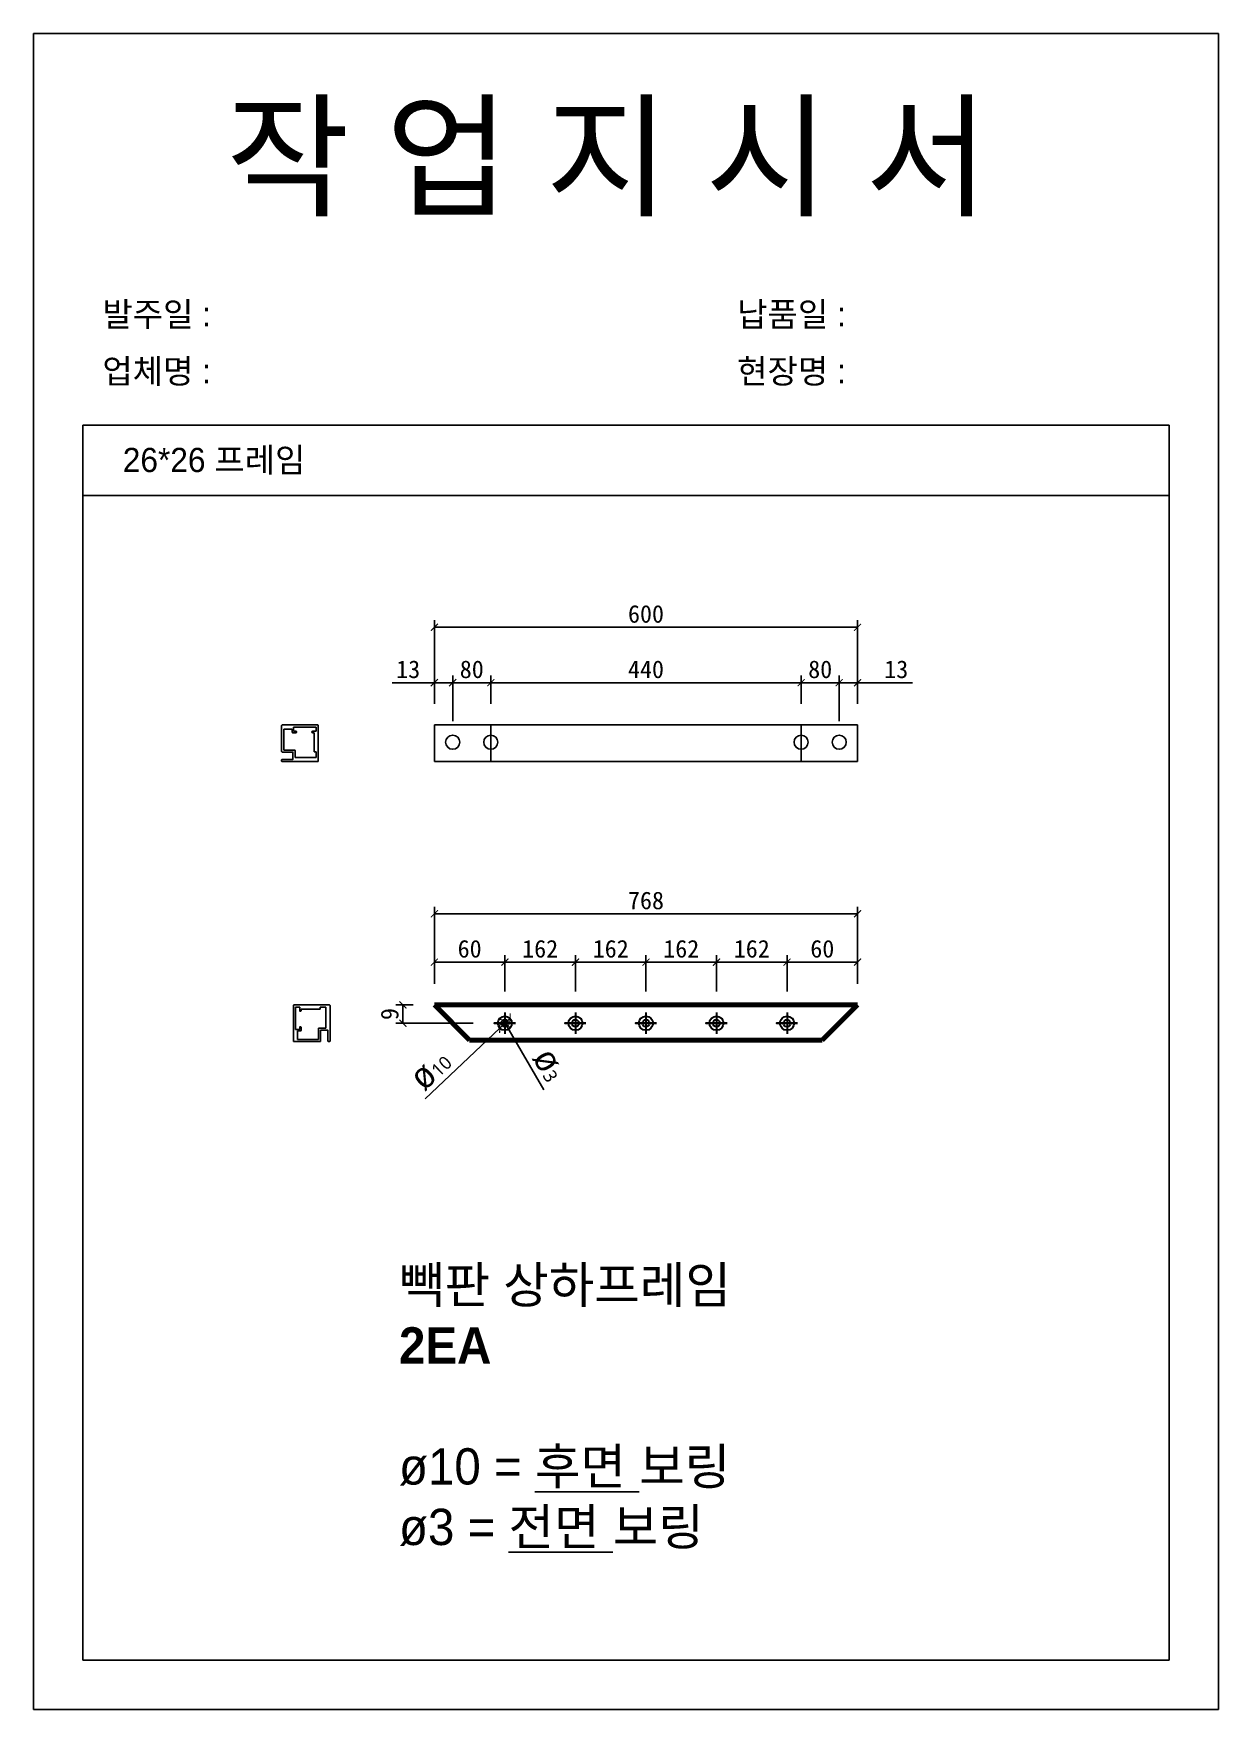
# Model space of a CAD drawing. Header units: millimetres. Extents: x -44117 to 256353, y -2095463 to 65325.
# Drawn here: x 35564 to 37244, y 19453 to 21829 of the extents above; entities that cross this region are included whole.
import ezdxf

# ---------------------------------------------------------------- set-up
doc = ezdxf.new("R2010")
doc.units = ezdxf.units.MM
doc.header["$LTSCALE"] = 10
doc.layers.add('Layer1', color=7, linetype='Continuous', lineweight=70)
doc.dimstyles.new('ISO-25', dxfattribs={"dimtxt": 2.5, "dimasz": 2.5, "dimexe": 1, "dimexo": 1, "dimtad": 1, "dimtxsty": 'Standard', "dimblk": 'ARCHTICK', "dimcen": 2.5, "dimadec": 0, "dimazin": 0, "dimtfac": 1, "dimtmove": 0, "dimatfit": 3, "dimfxl": 0, "dimarcsym": 0})

msp = doc.modelspace()

# ---------------------------------------------------------------- texts
at = {"attachment_point": 1}
for s, heights, insert, char_height in [('{\\fGulim|b0|i0|c129|p50;작 업 지 시 서}', [-155.84554], (35836.48075, 21724.83851), 140), ('{\\fGulim|b0|i0|c129|p50;발주일 :}', [-38.18216], (35661.2714, 21448.11809), 34.3), ('{\\fGulim|b0|i0|c129|p50;납품일 :}', [-37.67976], (36561.24938, 21448.11809), 34.3), ('{\\fGulim|b0|i0|c129|p50;업체명 : }', [-38.2735], (35661.2714, 21367.46191), 34.3), ('{\\fGulim|b0|i0|c129|p50;현장명 : }', [-38.2735], (36561.24938, 21367.46191), 34.3), ('{\\fGulim|b0|i0|c129|p50;26*26 프레임}', [-38.22783], (35690.23398, 21241.59334), 34.3), ('{\\fGulim|b1|i0|c129|p50;빽판 상하프레임\\P2EA\\P\\fGulim|b0|i0|c129|p50;\\Pø10 = \\fGulim|b1|i0|c129|p50;\\L후면\\fGulim|b0|i0|c129|p50;\\l 보링\\Pø3 = \\fGulim|b1|i0|c129|p50;\\L전면\\fGulim|b0|i0|c129|p50;\\l 보링}', [-411.84859], (36081.81454, 20080.65369), 51.45)]:
    msp.add_mtext_dynamic_manual_height_columns(s, width=3307.3198183, gutter_width=12.5, heights=heights, dxfattribs=dict(at, insert=insert, char_height=char_height))

# ---------------------------------------------------------------- blocks, each defined once
blk = doc.blocks.new('_ArchTick')
at = {"color": 0, "linetype": 'ByBlock', "const_width": 0.15}
blk.add_lwpolyline([(-0.5, -0.5), (0.5, 0.5)], dxfattribs=at)
blk = doc.blocks.new('*D1136')
at = {"color": 0, "lineweight": -2}
for p, q in [((36132, 20481.9), (36132, 20522.5)), ((36132, 20512.5), (36232, 20512.5)), ((36232, 20470.9), (36232, 20522.5))]:
    blk.add_line(p, q, dxfattribs=at)
at = {"layer": 'Defpoints', "color": 0}
for p in [(36232, 20512.5), (36132, 20451.9), (36232, 20440.9)]:
    blk.add_point(p, dxfattribs=at)
at = {"color": 0, "lineweight": -2, "xscale": 10, "yscale": 10, "zscale": 10, "rotation": 180}
blk.add_blockref('_ArchTick', (36132, 20512.5), dxfattribs=at)
at = {"color": 0, "lineweight": -2, "xscale": 10, "yscale": 10, "zscale": 10}
blk.add_blockref('_ArchTick', (36232, 20512.5), dxfattribs=at)
at = {"color": 0, "insert": (36182, 20531.3), "char_height": 25, "attachment_point": 5}
blk.add_mtext('60', dxfattribs=at)
blk = doc.blocks.new('*D1106')
at = {"color": 0, "lineweight": -2}
for p, q in [((36132, 20481.9), (36132, 20591.1)), ((36132, 20581.1), (36732, 20581.1)), ((36732, 20481.9), (36732, 20591.1))]:
    blk.add_line(p, q, dxfattribs=at)
at = {"layer": 'Defpoints', "color": 0}
for p in [(36732, 20581.1), (36132, 20451.9), (36732, 20451.9)]:
    blk.add_point(p, dxfattribs=at)
at = {"color": 0, "lineweight": -2, "xscale": 10, "yscale": 10, "zscale": 10, "rotation": 180}
blk.add_blockref('_ArchTick', (36132, 20581.1), dxfattribs=at)
at = {"color": 0, "lineweight": -2, "xscale": 10, "yscale": 10, "zscale": 10}
blk.add_blockref('_ArchTick', (36732, 20581.1), dxfattribs=at)
at = {"color": 0, "insert": (36432, 20599.8), "char_height": 25, "attachment_point": 5}
blk.add_mtext('768', dxfattribs=at)
blk = doc.blocks.new('*D1137')
at = {"color": 0, "lineweight": -2}
for p, q in [((36119, 20318.8), (36224.7, 20419)), ((36239.2, 20432.8), (36224.7, 20419)), ((36239.2, 20432.8), (36239.2, 20432.8))]:
    blk.add_line(p, q, dxfattribs=at)
at = {"layer": 'Defpoints', "color": 0}
for p in [(36224.7, 20419), (36239.2, 20432.8)]:
    blk.add_point(p, dxfattribs=at)
at = {"color": 0, "lineweight": -2, "xscale": 10, "yscale": 10, "zscale": 10}
for p, rotation in [((36239.2, 20432.8), 223.4806529621815), ((36224.7, 20419), 43.48065296218149)]:
    blk.add_blockref('_ArchTick', p, dxfattribs=dict(at, rotation=rotation))
at = {"color": 0, "insert": (36125.8, 20361), "char_height": 25, "attachment_point": 5, "rotation": 43.4807}
blk.add_mtext('{\\fGulim|b0|i0|c129|p50;\\H1.4583x;ø\\fMalgun Gothic|b0|i0|c129|p50;\\H0.51429x;10}', dxfattribs=at)
blk = doc.blocks.new('*D1138')
at = {"color": 0, "lineweight": -2}
for p, q in [((36229.4, 20430.2), (36229.4, 20430.2)), ((36229.4, 20430.2), (36234.5, 20421.6)), ((36287.2, 20331.7), (36234.5, 20421.6))]:
    blk.add_line(p, q, dxfattribs=at)
at = {"layer": 'Defpoints', "color": 0}
for p in [(36229.4, 20430.2), (36234.5, 20421.6)]:
    blk.add_point(p, dxfattribs=at)
at = {"color": 0, "lineweight": -2, "xscale": 10, "yscale": 10, "zscale": 10}
for p, rotation in [((36229.4, 20430.2), 300.3861059706713), ((36234.5, 20421.6), 120.3861059706713)]:
    blk.add_blockref('_ArchTick', p, dxfattribs=dict(at, rotation=rotation))
at = {"color": 0, "insert": (36296.2, 20367.6), "char_height": 25, "attachment_point": 5, "rotation": 300.3861}
blk.add_mtext('{\\fGulim|b0|i0|c129|p50;\\H1.4583x;ø\\fMalgun Gothic|b0|i0|c129|p50;\\H0.51429x;3}', dxfattribs=at)
blk = doc.blocks.new('*D1141')
at = {"color": 0, "lineweight": -2}
for p, q in [((36232, 20470.9), (36232, 20522.5)), ((36232, 20512.5), (36332, 20512.5)), ((36332, 20470.9), (36332, 20522.5))]:
    blk.add_line(p, q, dxfattribs=at)
at = {"layer": 'Defpoints', "color": 0}
for p in [(36332, 20512.5), (36232, 20440.9), (36332, 20440.9)]:
    blk.add_point(p, dxfattribs=at)
at = {"color": 0, "lineweight": -2, "xscale": 10, "yscale": 10, "zscale": 10, "rotation": 180}
blk.add_blockref('_ArchTick', (36232, 20512.5), dxfattribs=at)
at = {"color": 0, "lineweight": -2, "xscale": 10, "yscale": 10, "zscale": 10}
blk.add_blockref('_ArchTick', (36332, 20512.5), dxfattribs=at)
at = {"color": 0, "insert": (36282, 20531.3), "char_height": 25, "attachment_point": 5}
blk.add_mtext('162', dxfattribs=at)
blk = doc.blocks.new('*D1142')
at = {"color": 0, "lineweight": -2}
for p, q in [((36332, 20470.9), (36332, 20522.5)), ((36332, 20512.5), (36432, 20512.5)), ((36432, 20470.9), (36432, 20522.5))]:
    blk.add_line(p, q, dxfattribs=at)
at = {"layer": 'Defpoints', "color": 0}
for p in [(36432, 20512.5), (36332, 20440.9), (36432, 20440.9)]:
    blk.add_point(p, dxfattribs=at)
at = {"color": 0, "lineweight": -2, "xscale": 10, "yscale": 10, "zscale": 10, "rotation": 180}
blk.add_blockref('_ArchTick', (36332, 20512.5), dxfattribs=at)
at = {"color": 0, "lineweight": -2, "xscale": 10, "yscale": 10, "zscale": 10}
blk.add_blockref('_ArchTick', (36432, 20512.5), dxfattribs=at)
at = {"color": 0, "insert": (36382, 20531.3), "char_height": 25, "attachment_point": 5}
blk.add_mtext('162', dxfattribs=at)
blk = doc.blocks.new('*D1143')
at = {"color": 0, "lineweight": -2}
for p, q in [((36432, 20470.9), (36432, 20522.5)), ((36432, 20512.5), (36532, 20512.5)), ((36532, 20470.9), (36532, 20522.5))]:
    blk.add_line(p, q, dxfattribs=at)
at = {"layer": 'Defpoints', "color": 0}
for p in [(36532, 20512.5), (36432, 20440.9), (36532, 20440.9)]:
    blk.add_point(p, dxfattribs=at)
at = {"color": 0, "lineweight": -2, "xscale": 10, "yscale": 10, "zscale": 10, "rotation": 180}
blk.add_blockref('_ArchTick', (36432, 20512.5), dxfattribs=at)
at = {"color": 0, "lineweight": -2, "xscale": 10, "yscale": 10, "zscale": 10}
blk.add_blockref('_ArchTick', (36532, 20512.5), dxfattribs=at)
at = {"color": 0, "insert": (36482, 20531.3), "char_height": 25, "attachment_point": 5}
blk.add_mtext('162', dxfattribs=at)
blk = doc.blocks.new('*D1144')
at = {"color": 0, "lineweight": -2}
for p, q in [((36532, 20470.9), (36532, 20522.5)), ((36532, 20512.5), (36632, 20512.5)), ((36632, 20470.9), (36632, 20522.5))]:
    blk.add_line(p, q, dxfattribs=at)
at = {"layer": 'Defpoints', "color": 0}
for p in [(36632, 20512.5), (36532, 20440.9), (36632, 20440.9)]:
    blk.add_point(p, dxfattribs=at)
at = {"color": 0, "lineweight": -2, "xscale": 10, "yscale": 10, "zscale": 10, "rotation": 180}
blk.add_blockref('_ArchTick', (36532, 20512.5), dxfattribs=at)
at = {"color": 0, "lineweight": -2, "xscale": 10, "yscale": 10, "zscale": 10}
blk.add_blockref('_ArchTick', (36632, 20512.5), dxfattribs=at)
at = {"color": 0, "insert": (36582, 20531.3), "char_height": 25, "attachment_point": 5}
blk.add_mtext('162', dxfattribs=at)
blk = doc.blocks.new('*D1145')
at = {"color": 0, "lineweight": -2}
for p, q in [((36632, 20470.9), (36632, 20522.5)), ((36632, 20512.5), (36732, 20512.5)), ((36732, 20481.9), (36732, 20522.5))]:
    blk.add_line(p, q, dxfattribs=at)
at = {"layer": 'Defpoints', "color": 0}
for p in [(36732, 20512.5), (36632, 20440.9), (36732, 20451.9)]:
    blk.add_point(p, dxfattribs=at)
at = {"color": 0, "lineweight": -2, "xscale": 10, "yscale": 10, "zscale": 10, "rotation": 180}
blk.add_blockref('_ArchTick', (36632, 20512.5), dxfattribs=at)
at = {"color": 0, "lineweight": -2, "xscale": 10, "yscale": 10, "zscale": 10}
blk.add_blockref('_ArchTick', (36732, 20512.5), dxfattribs=at)
at = {"color": 0, "insert": (36682, 20531.3), "char_height": 25, "attachment_point": 5}
blk.add_mtext('60', dxfattribs=at)
blk = doc.blocks.new('*D1163')
at = {"color": 0, "lineweight": -2}
for p, q in [((36102, 20451.9), (36077.4, 20451.9)), ((36087.4, 20451.9), (36087.4, 20425.9)), ((36187, 20425.9), (36077.4, 20425.9))]:
    blk.add_line(p, q, dxfattribs=at)
at = {"layer": 'Defpoints', "color": 0}
for p in [(36132, 20451.9), (36087.4, 20425.9), (36217, 20425.9)]:
    blk.add_point(p, dxfattribs=at)
at = {"color": 0, "lineweight": -2, "xscale": 10, "yscale": 10, "zscale": 10}
for p, rotation in [((36087.4, 20451.9), 90), ((36087.4, 20425.9), 270)]:
    blk.add_blockref('_ArchTick', p, dxfattribs=dict(at, rotation=rotation))
at = {"color": 0, "insert": (36068.7, 20438.9), "char_height": 25, "attachment_point": 5, "rotation": 90}
blk.add_mtext('9', dxfattribs=at)
blk = doc.blocks.new('*D1169')
at = {"color": 0, "lineweight": -2}
for p, q in [((36132, 20878.8), (36132, 20918.7)), ((36158, 20854.3), (36158, 20918.7)), ((36132, 20908.7), (36072, 20908.7)), ((36132, 20908.7), (36158, 20908.7))]:
    blk.add_line(p, q, dxfattribs=at)
at = {"layer": 'Defpoints', "color": 0}
for p in [(36158, 20908.7), (36132, 20848.8), (36158, 20824.3)]:
    blk.add_point(p, dxfattribs=at)
at = {"color": 0, "lineweight": -2, "xscale": 10, "yscale": 10, "zscale": 10, "rotation": 180}
blk.add_blockref('_ArchTick', (36132, 20908.7), dxfattribs=at)
at = {"color": 0, "lineweight": -2, "xscale": 10, "yscale": 10, "zscale": 10}
blk.add_blockref('_ArchTick', (36158, 20908.7), dxfattribs=at)
at = {"color": 0, "insert": (36094.9, 20927.5), "char_height": 25, "attachment_point": 5}
blk.add_mtext('13', dxfattribs=at)
blk = doc.blocks.new('*D1170')
at = {"color": 0, "lineweight": -2}
for p, q in [((36158, 20854.3), (36158, 20918.7)), ((36212, 20878.8), (36212, 20918.7)), ((36158, 20908.7), (36212, 20908.7))]:
    blk.add_line(p, q, dxfattribs=at)
at = {"layer": 'Defpoints', "color": 0}
for p in [(36212, 20908.7), (36212, 20848.8), (36158, 20824.3)]:
    blk.add_point(p, dxfattribs=at)
at = {"color": 0, "lineweight": -2, "xscale": 10, "yscale": 10, "zscale": 10, "rotation": 180}
blk.add_blockref('_ArchTick', (36158, 20908.7), dxfattribs=at)
at = {"color": 0, "lineweight": -2, "xscale": 10, "yscale": 10, "zscale": 10}
blk.add_blockref('_ArchTick', (36212, 20908.7), dxfattribs=at)
at = {"color": 0, "insert": (36185, 20927.5), "char_height": 25, "attachment_point": 5}
blk.add_mtext('80', dxfattribs=at)
blk = doc.blocks.new('*D1171')
at = {"color": 0, "lineweight": -2}
for p, q in [((36212, 20878.8), (36212, 20918.7)), ((36652, 20878.8), (36652, 20918.7)), ((36212, 20908.7), (36652, 20908.7))]:
    blk.add_line(p, q, dxfattribs=at)
at = {"layer": 'Defpoints', "color": 0}
for p in [(36652, 20908.7), (36212, 20848.8), (36652, 20848.8)]:
    blk.add_point(p, dxfattribs=at)
at = {"color": 0, "lineweight": -2, "xscale": 10, "yscale": 10, "zscale": 10, "rotation": 180}
blk.add_blockref('_ArchTick', (36212, 20908.7), dxfattribs=at)
at = {"color": 0, "lineweight": -2, "xscale": 10, "yscale": 10, "zscale": 10}
blk.add_blockref('_ArchTick', (36652, 20908.7), dxfattribs=at)
at = {"color": 0, "insert": (36432, 20927.5), "char_height": 25, "attachment_point": 5}
blk.add_mtext('440', dxfattribs=at)
blk = doc.blocks.new('*D1172')
at = {"color": 0, "lineweight": -2}
for p, q in [((36652, 20878.8), (36652, 20918.7)), ((36706, 20854.3), (36706, 20918.7)), ((36652, 20908.7), (36706, 20908.7))]:
    blk.add_line(p, q, dxfattribs=at)
at = {"layer": 'Defpoints', "color": 0}
for p in [(36706, 20908.7), (36652, 20848.8), (36706, 20824.3)]:
    blk.add_point(p, dxfattribs=at)
at = {"color": 0, "lineweight": -2, "xscale": 10, "yscale": 10, "zscale": 10, "rotation": 180}
blk.add_blockref('_ArchTick', (36652, 20908.7), dxfattribs=at)
at = {"color": 0, "lineweight": -2, "xscale": 10, "yscale": 10, "zscale": 10}
blk.add_blockref('_ArchTick', (36706, 20908.7), dxfattribs=at)
at = {"color": 0, "insert": (36679, 20927.5), "char_height": 25, "attachment_point": 5}
blk.add_mtext('80', dxfattribs=at)
blk = doc.blocks.new('*D1173')
at = {"color": 0, "lineweight": -2}
for p, q in [((36706, 20854.3), (36706, 20918.7)), ((36732, 20878.8), (36732, 20918.7)), ((36706, 20908.7), (36732, 20908.7)), ((36732, 20908.7), (36809.8, 20908.7))]:
    blk.add_line(p, q, dxfattribs=at)
at = {"layer": 'Defpoints', "color": 0}
for p in [(36732, 20908.7), (36732, 20848.8), (36706, 20824.3)]:
    blk.add_point(p, dxfattribs=at)
at = {"color": 0, "lineweight": -2, "xscale": 10, "yscale": 10, "zscale": 10, "rotation": 180}
blk.add_blockref('_ArchTick', (36706, 20908.7), dxfattribs=at)
at = {"color": 0, "lineweight": -2, "xscale": 10, "yscale": 10, "zscale": 10}
blk.add_blockref('_ArchTick', (36732, 20908.7), dxfattribs=at)
at = {"color": 0, "insert": (36786.8, 20927.5), "char_height": 25, "attachment_point": 5}
blk.add_mtext('13', dxfattribs=at)
blk = doc.blocks.new('*D1117')
at = {"color": 0, "lineweight": -2}
for p, q in [((36132, 20878.8), (36132, 20997.2)), ((36132, 20987.2), (36732, 20987.2)), ((36732, 20878.8), (36732, 20997.2))]:
    blk.add_line(p, q, dxfattribs=at)
at = {"layer": 'Defpoints', "color": 0}
for p in [(36732, 20987.2), (36132, 20848.8), (36732, 20848.8)]:
    blk.add_point(p, dxfattribs=at)
at = {"color": 0, "lineweight": -2, "xscale": 10, "yscale": 10, "zscale": 10, "rotation": 180}
blk.add_blockref('_ArchTick', (36132, 20987.2), dxfattribs=at)
at = {"color": 0, "lineweight": -2, "xscale": 10, "yscale": 10, "zscale": 10}
blk.add_blockref('_ArchTick', (36732, 20987.2), dxfattribs=at)
at = {"color": 0, "insert": (36432, 21006), "char_height": 25, "attachment_point": 5}
blk.add_mtext('600', dxfattribs=at)

# ---------------------------------------------------------------- dimensions: what is measured, and where the dimension line sits
for base, p1, p2, override, picture, middle in [((36731.96251, 20987.24719), (36131.96251, 20848.80115), (36731.96251, 20848.80115), {"dimscale": 10, "dimasz": 1, "dimexo": 3}, '*D1117', (36431.96251, 21005.99719)), ((36651.96251, 20908.72978), (36211.96251, 20848.80115), (36651.96251, 20848.80115), {"dimscale": 10, "dimasz": 1, "dimexo": 3, "dimtmove": 1}, '*D1171', (36431.96251, 20927.47978))]:
    dim = msp.add_linear_dim(base=base, p1=p1, p2=p2, dimstyle='ISO-25', override=override)
    dim.commit()
    dim.dimension.update_dxf_attribs({"geometry": picture, "text_midpoint": middle})
for base, p1, p2, text, override, picture, middle in [((36157.96251, 20908.72978), (36131.96251, 20848.80115), (36157.96251, 20824.30115), '13', {"dimscale": 10, "dimasz": 1, "dimexo": 3}, '*D1169', (36094.87918, 20908.72978)), ((36211.96251, 20908.72978), (36157.96251, 20824.30115), (36211.96251, 20848.80115), '80', {"dimscale": 10, "dimasz": 1, "dimexo": 3, "dimtmove": 1}, '*D1170', (36184.96251, 20908.72978)), ((36705.96251, 20908.72978), (36651.96251, 20848.80115), (36705.96251, 20824.30115), '80', {"dimscale": 10, "dimasz": 1, "dimexo": 3, "dimtmove": 1}, '*D1172', (36678.96251, 20908.72978)), ((36731.96251, 20908.72978), (36705.96251, 20824.30115), (36731.96251, 20848.80115), '13', {"dimscale": 10, "dimasz": 1, "dimexo": 3, "dimtmove": 1}, '*D1173', (36786.83376, 20910.00683))]:
    dim = msp.add_linear_dim(base=base, p1=p1, p2=p2, text=text, dimstyle='ISO-25', override=override)
    dim.commit()
    dim.dimension.update_dxf_attribs({"geometry": picture, "text_midpoint": middle, "dimtype": 160})
for base, p1, p2, text, override, picture, middle in [((36731.96251, 20581.07233), (36131.96251, 20451.88273), (36731.96251, 20451.88273), '768', {"dimscale": 10, "dimasz": 1, "dimexo": 3}, '*D1106', (36431.96251, 20599.82233)), ((36231.96251, 20512.54679), (36131.96251, 20451.88273), (36231.96251, 20440.88273), '60', {"dimscale": 10, "dimasz": 1, "dimexo": 3}, '*D1136', (36181.96251, 20531.29679)), ((36331.96251, 20512.54679), (36231.96251, 20440.88273), (36331.96251, 20440.88273), '162', {"dimscale": 10, "dimasz": 1, "dimexo": 3}, '*D1141', (36281.96251, 20531.29679)), ((36431.96251, 20512.54679), (36331.96251, 20440.88273), (36431.96251, 20440.88273), '162', {"dimscale": 10, "dimasz": 1, "dimexo": 3, "dimtmove": 1}, '*D1142', (36381.96251, 20531.29679)), ((36531.96251, 20512.54679), (36431.96251, 20440.88273), (36531.96251, 20440.88273), '162', {"dimscale": 10, "dimasz": 1, "dimexo": 3, "dimtmove": 1}, '*D1143', (36481.96251, 20531.29679)), ((36631.96251, 20512.54679), (36531.96251, 20440.88273), (36631.96251, 20440.88273), '162', {"dimscale": 10, "dimasz": 1, "dimexo": 3, "dimtmove": 1}, '*D1144', (36581.96251, 20531.29679)), ((36731.96251, 20512.54679), (36631.96251, 20440.88273), (36731.96251, 20451.88273), '60', {"dimscale": 10, "dimasz": 1, "dimexo": 3, "dimtmove": 1}, '*D1145', (36681.96251, 20531.29679))]:
    dim = msp.add_linear_dim(base=base, p1=p1, p2=p2, text=text, dimstyle='ISO-25', override=override)
    dim.commit()
    dim.dimension.update_dxf_attribs({"geometry": picture, "text_midpoint": middle})
dim = msp.add_linear_dim(base=(36087.41102, 20425.88273), p1=(36131.96251, 20451.88273), p2=(36216.96251, 20425.88273), angle=90, text='9', dimstyle='ISO-25', override={"dimscale": 10, "dimasz": 1, "dimexo": 3})
dim.commit()
dim.dimension.update_dxf_attribs({"geometry": '*D1163', "text_midpoint": (36087.41102, 20438.88273), "dimtype": 160})
for p1, p2, text, picture, middle in [((36239.21858, 20432.76383), (36224.70645, 20419.00164), '{\\fGulim|b0|i0|c129|p50;\\H1.4583x;ø\\fMalgun Gothic|b0|i0|c129|p50;\\H0.51429x;10}', '*D1137', (36143.71037, 20342.1912)), ((36229.43339, 20430.19591), (36234.49164, 20421.56955), '{\\fGulim|b0|i0|c129|p50;\\H1.4583x;ø\\fMalgun Gothic|b0|i0|c129|p50;\\H0.51429x;3}', '*D1138', (36273.82776, 20354.48548))]:
    dim = msp.add_diameter_dim_2p(p1=p1, p2=p2, text=text, dimstyle='ISO-25', override={"dimscale": 10, "dimasz": 1, "dimexo": 3})
    dim.commit()
    dim.dimension.update_dxf_attribs({"geometry": picture, "text_midpoint": middle, "dimtype": 163})

# ---------------------------------------------------------------- linework, layer by layer
for p, q in [((37173.67415, 21273.8313), (35633.67415, 21273.8313)), ((37173.67415, 21173.8313), (35633.67415, 21173.8313)), ((35930.4641, 20842.80115), (35918.4641, 20842.80115)), ((35918.4641, 20842.80115), (35918.4641, 20813.20115)), ((35930.4641, 20838.40115), (35930.4641, 20842.80115)), ((35935.8641, 20837.80115), (35931.0641, 20837.80115)), ((35964.4641, 20845.80115), (35932.4641, 20845.80115)), ((35932.4641, 20845.80115), (35932.4641, 20839.80115)), ((35932.4641, 20839.80115), (35935.8641, 20839.80115)), ((35936.4641, 20839.20115), (35936.4641, 20838.40115)), ((35958.4641, 20838.40115), (35958.4641, 20839.20115)), ((35959.0641, 20839.80115), (35964.4641, 20839.80115)), ((35961.4641, 20837.80115), (35959.0641, 20837.80115)), ((35961.4641, 20837.80115), (35961.4641, 20810.80115)), ((35964.4641, 20839.80115), (35964.4641, 20845.80115)), ((36731.96251, 20848.80115), (36131.96251, 20848.80115)), ((36131.96251, 20848.80115), (36131.96251, 20796.80115)), ((36211.96251, 20848.80115), (36211.96251, 20796.80115)), ((36651.96251, 20796.80115), (36651.96251, 20848.80115)), ((36731.96251, 20796.80115), (36731.96251, 20848.80115)), ((35918.4641, 20813.20115), (35931.4641, 20813.20115)), ((35931.4641, 20813.20115), (35933.8641, 20813.20115)), ((35934.4641, 20812.60115), (35934.4641, 20810.20115)), ((35934.4641, 20810.20115), (35934.4641, 20802.80115)), ((35934.4641, 20810.20115), (35934.4641, 20810.20115)), ((35934.4641, 20802.80115), (35964.4641, 20802.80115)), ((35964.4641, 20810.80115), (35961.4641, 20810.80115)), ((35964.4641, 20802.80115), (35964.4641, 20810.80115)), ((36131.96251, 20796.80115), (36731.96251, 20796.80115)), ((35941.067, 20448.88273), (35935.067, 20448.88273)), ((35935.067, 20448.88273), (35935.067, 20416.88273)), ((35941.067, 20443.48273), (35941.067, 20448.88273)), ((35942.467, 20442.88273), (35941.667, 20442.88273)), ((35943.067, 20445.88273), (35943.067, 20443.48273)), ((35943.067, 20445.88273), (35970.067, 20445.88273)), ((35978.067, 20448.88273), (35970.067, 20448.88273)), ((35970.067, 20448.88273), (35970.067, 20445.88273)), ((35978.067, 20418.88273), (35978.067, 20448.88273)), ((35935.067, 20416.88273), (35941.067, 20416.88273)), ((35942.467, 20414.88273), (35938.067, 20414.88273)), ((35938.067, 20414.88273), (35938.067, 20402.88273)), ((35941.067, 20416.88273), (35941.067, 20420.28273)), ((35941.667, 20420.88273), (35942.467, 20420.88273)), ((35943.067, 20420.28273), (35943.067, 20415.48273)), ((35967.667, 20415.88273), (35967.667, 20418.28273)), ((35967.667, 20402.88273), (35967.667, 20415.88273)), ((35968.267, 20418.88273), (35970.667, 20418.88273)), ((35970.667, 20418.88273), (35978.067, 20418.88273)), ((35970.667, 20418.88273), (35970.667, 20418.88273)), ((35938.067, 20402.88273), (35967.667, 20402.88273))]:
    msp.add_line(p, q)
at = {"lineweight": 30}
for p, q in [((36231.96251, 20440.88273), (36231.96251, 20410.88273)), ((36331.96251, 20440.88273), (36331.96251, 20410.88273)), ((36431.96251, 20440.88273), (36431.96251, 20410.88273)), ((36531.96251, 20440.88273), (36531.96251, 20410.88273)), ((36631.96251, 20440.88273), (36631.96251, 20410.88273))]:
    msp.add_line(p, q, dxfattribs=at)
msp.add_lwpolyline([(35563.67415, 19453.00103), (37243.67415, 19453.00103), (37243.67415, 21829.00103), (35563.67415, 21829.00103)], close=True)
msp.add_lwpolyline([(35633.67415, 21273.8313), (35633.67415, 19523.00103), (37173.67415, 19523.00103), (37173.67415, 21273.8313)])
for points in [[(35916.0641, 20799.80141, 0.4142135624), (35915.4641, 20799.20141), (35915.4641, 20797.40115, 0.4142135624), (35916.0641, 20796.80115), (35966.4641, 20796.80115, 0.4142135624), (35967.4641, 20797.80115), (35967.4641, 20847.80115, 0.4142135624), (35966.4641, 20848.80115), (35916.4641, 20848.80115, 0.4142135624), (35915.4641, 20847.80115), (35915.4641, 20811.20115, 0.4142135624), (35916.4641, 20810.20115), (35931.4641, 20810.20115), (35931.4641, 20799.80115), (35916.0641, 20799.80115)], [(35981.06674, 20400.48273, 0.4142135624), (35981.66674, 20399.88273), (35983.467, 20399.88273, 0.4142135624), (35984.067, 20400.48273), (35984.067, 20450.88273, 0.4142135624), (35983.067, 20451.88273), (35933.067, 20451.88273, 0.4142135624), (35932.067, 20450.88273), (35932.067, 20400.88273, 0.4142135624), (35933.067, 20399.88273), (35969.667, 20399.88273, 0.4142135624), (35970.667, 20400.88273), (35970.667, 20415.88273), (35981.067, 20415.88273), (35981.067, 20400.48273)]]:
    msp.add_lwpolyline(points, format="xyb")
for points in [[(36246.96251, 20425.88273), (36216.96251, 20425.88273)], [(36346.96251, 20425.88273), (36316.96251, 20425.88273)], [(36446.96251, 20425.88273), (36416.96251, 20425.88273)], [(36546.96251, 20425.88273), (36516.96251, 20425.88273)], [(36646.96251, 20425.88273), (36616.96251, 20425.88273)]]:
    msp.add_lwpolyline(points, close=True, dxfattribs=at)
for centre in [(36157.96251, 20824.30115), (36211.96251, 20824.30115), (36651.96251, 20824.30115), (36705.96251, 20824.30115)]:
    msp.add_circle(centre, 10)
for centre, radius in [((36231.96251, 20425.88273), 10), ((36331.96251, 20425.88273), 10), ((36431.96251, 20425.88273), 10), ((36531.96251, 20425.88273), 10), ((36631.96251, 20425.88273), 10), ((36231.96251, 20425.88273), 5), ((36331.96251, 20425.88273), 5), ((36431.96251, 20425.88273), 5), ((36531.96251, 20425.88273), 5), ((36631.96251, 20425.88273), 5)]:
    msp.add_circle(centre, radius, dxfattribs=at)
for centre, start, end in [((35931.0641, 20838.40115), 180, 270), ((35935.8641, 20839.20115), 0, 90), ((35935.8641, 20838.40115), 270, 0), ((35959.0641, 20839.20115), 90, 180), ((35959.0641, 20838.40115), 180, 270), ((35933.8641, 20812.60115), 0, 90), ((35941.667, 20443.48273), 180, 270), ((35942.467, 20443.48273), 270, 0), ((35941.667, 20420.28273), 90, 180), ((35942.467, 20420.28273), 0, 90), ((35942.467, 20415.48273), 270, 0), ((35968.267, 20418.28273), 90, 180)]:
    msp.add_arc(centre, 0.6, start, end)
at = {"layer": 'Layer1'}
for p, q in [((36181.96251, 20401.88273), (36131.96251, 20451.88273)), ((36681.96251, 20401.88273), (36731.96251, 20451.88273))]:
    msp.add_line(p, q, dxfattribs=at)
for points in [[(36731.96251, 20451.88273), (36131.96251, 20451.88273)], [(36681.96251, 20401.88273), (36181.96251, 20401.88273)]]:
    msp.add_lwpolyline(points, dxfattribs=at)

msp.set_redraw_order([(e.dxf.handle, doc.entitydb.next_handle()) for e in msp.query("TEXT MTEXT ATTDEF DIMENSION ARC_DIMENSION")])  # texts and dimensions are drawn at this point

doc.saveas('drawing.dxf')
